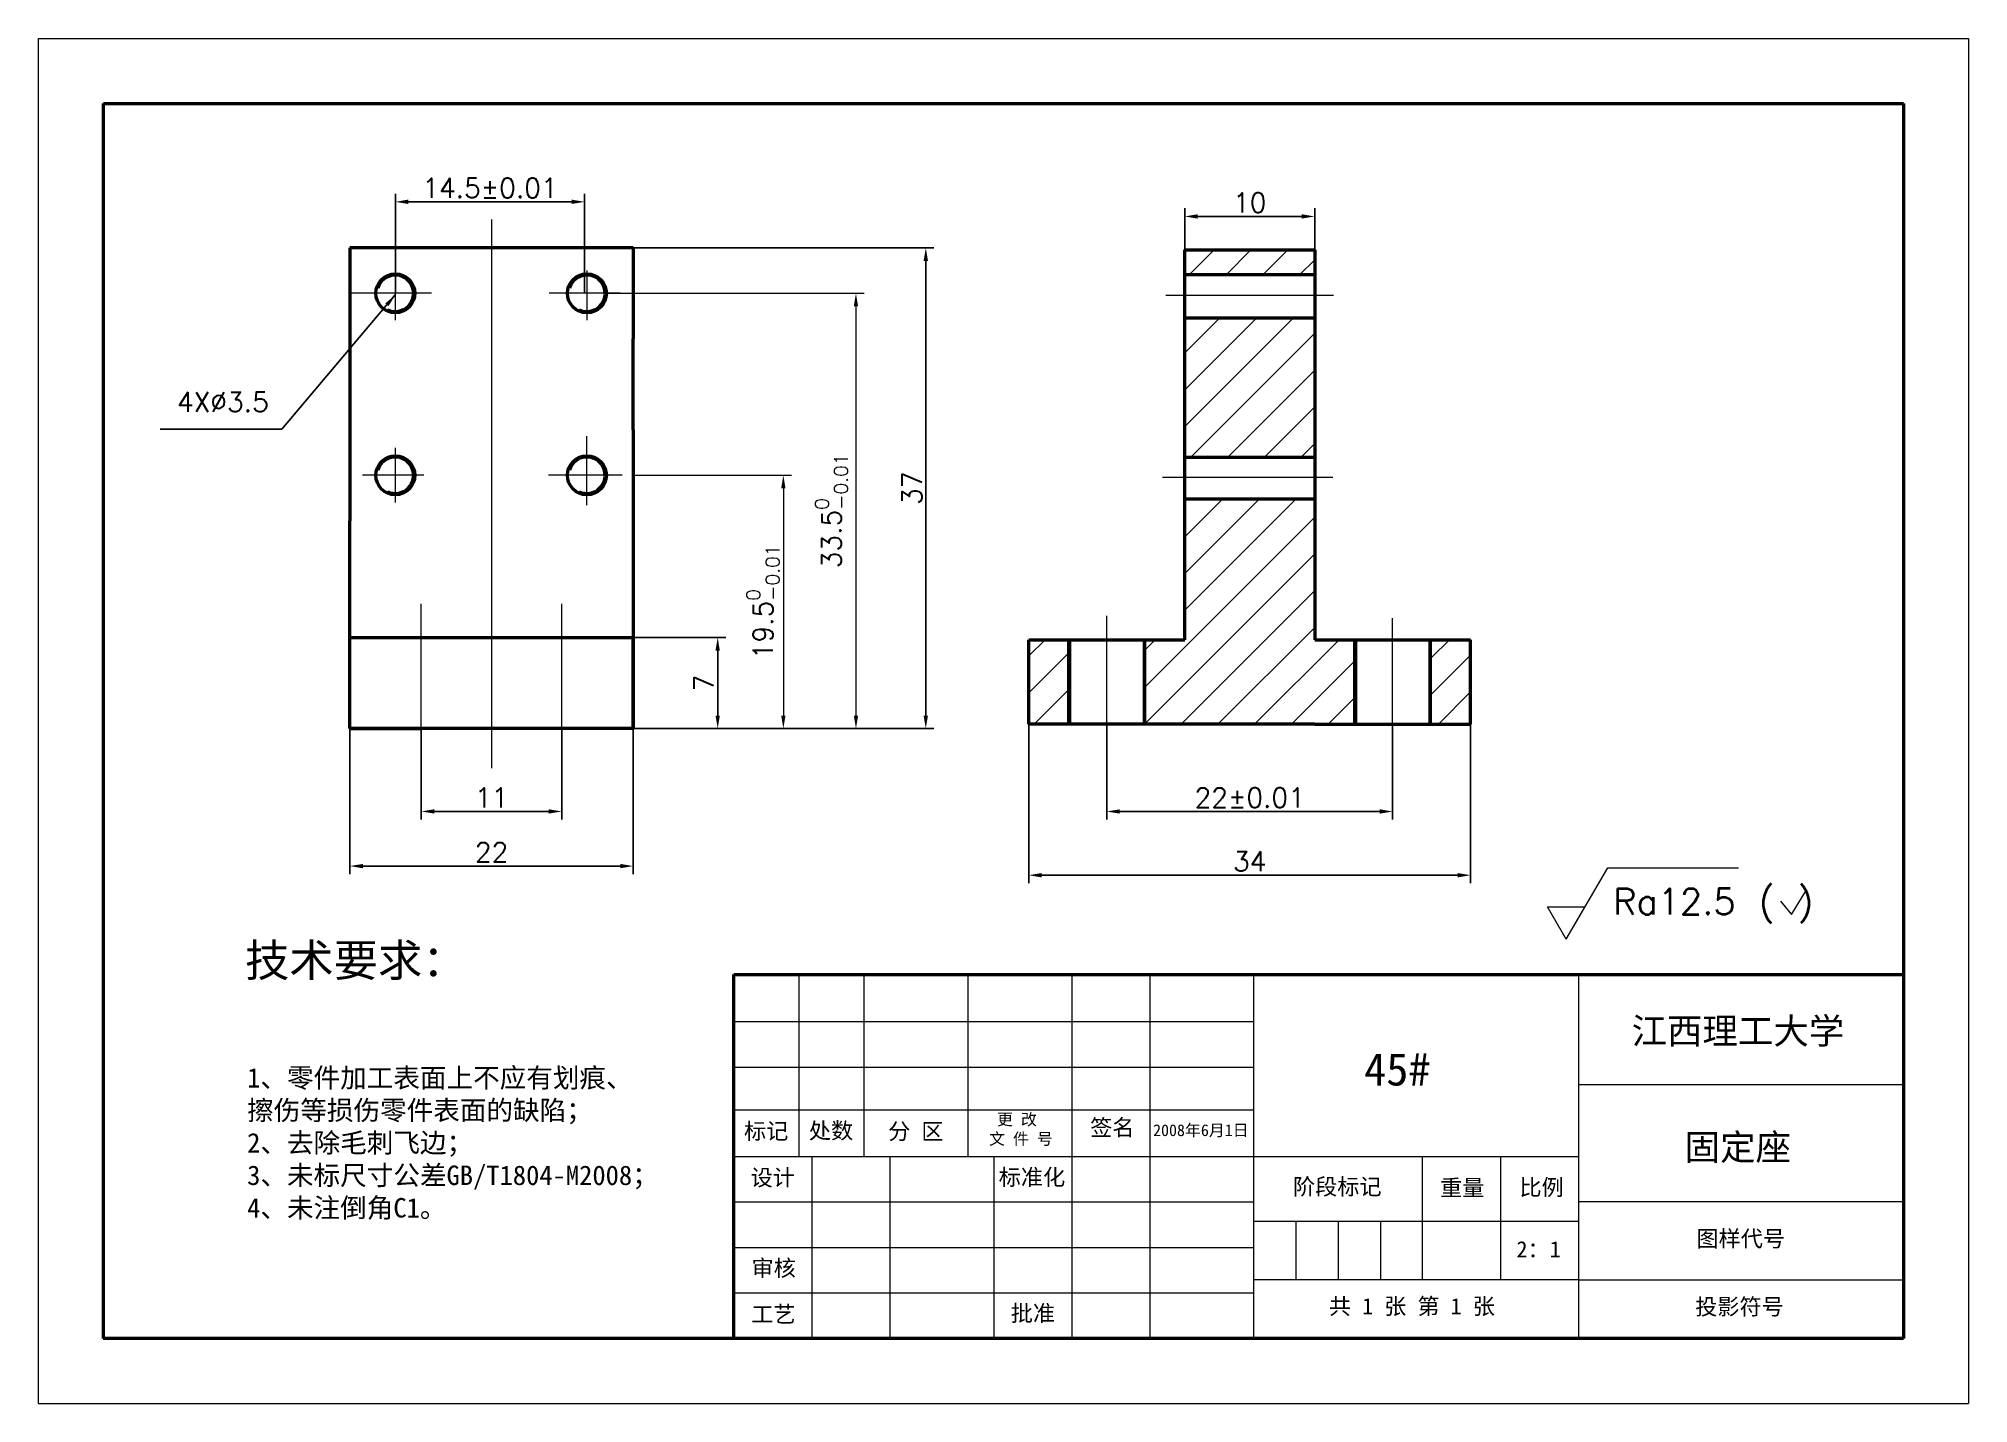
# Model space of a CAD drawing. Header units: millimetres. Extents: x -1505 to 6149, y -3153 to 848.
# Drawn here: x 5083.1 to 5380.1, y -1963.6 to -1753.6 of the extents above; entities that cross this region are included whole.
import ezdxf

# ---------------------------------------------------------------- set-up
doc = ezdxf.new("R2010")
doc.units = ezdxf.units.MM
doc.layers.add('csx', color=7, linetype='Continuous', lineweight=50)
doc.styles.add('2.5', font='simfang.ttf')
doc.styles.get("Standard").update_dxf_attribs({"font": 'txt', "bigfont": 'gbcbig.shx'})
doc.dimstyles.new('gdp ISO-25', dxfattribs={"dimtxt": 3, "dimasz": 2, "dimexe": 1.25, "dimexo": 0, "dimtad": 1, "dimlfac": 0.5, "dimdsep": 46, "dimtxsty": 'Standard', "dimcen": 2.5, "dimadec": 0, "dimazin": 0, "dimtfac": 1, "dimtmove": 0, "dimatfit": 3, "dimfxl": 1, "dimarcsym": 0})
doc.dimstyles.new('ISO-25', dxfattribs={"dimtxt": 2, "dimasz": 2, "dimexe": 1.25, "dimexo": 0, "dimtad": 1, "dimdsep": 46, "dimtxsty": 'Standard', "dimcen": 2.5, "dimadec": 0, "dimazin": 0, "dimtfac": 1, "dimtmove": 0, "dimatfit": 3, "dimfxl": 1, "dimarcsym": 0})

msp = doc.modelspace()

# ---------------------------------------------------------------- texts
at = {"lineweight": 13, "attachment_point": 1}
for s, insert, char_height, width in [('4X%%C3.5', (5104.392, -1808.006), 3, 15.98232), ('Ra12.5 ( )', (5325.417, -1884.373), 4, 35.71604)]:
    msp.add_mtext(s, dxfattribs=dict(at, insert=insert, char_height=char_height, width=width))
at = {"lineweight": 13, "char_height": 3, "attachment_point": 5, "rotation": 90}
for s, insert in [('\\A1;33.5{\\H0.7x;\\S0^ -0.01;}', (5205.116, -1826.271)), ('\\A1;19.5{\\H0.7x;\\S0^ -0.01;}', (5194.578, -1840.271))]:
    msp.add_mtext(s, dxfattribs=dict(at, insert=insert))
at = {"lineweight": 13, "attachment_point": 1, "style": '2.5'}
for s, width, heights, insert, char_height in [('技术要求：', 93.82496, [0], (5114.868, -1892.91), 5), ('   江西理工大学', 50, [0], (5320.097, -1904.283), 4), ('1、零件加工表面上不应有划痕、\\P擦伤等损伤零件表面的缺陷；\\P2、去除毛刺飞边；\\P3、未标尺寸公差GB/T1804-M2008；\\P4、未注倒角C1。', 163.22878, [156.459], (5115.193, -1911.99), 3), ('     45#', 50, [0], (5270.097, -1909.685), 5), ('\\pi1.5643;标记', 10, [0], (5190.097, -1920.435), 2.5), ('\\pi1.5857;处数', 10, [0], (5200.053, -1920.377), 2.5), ('\\pi3.75;分 区', 16, [0], (5210.097, -1920.473), 2.5), (' 更 改        文 件 号', 16, [0], (5229.375, -1918.984), 1.8), ('\\pi2.8143;签名', 12, [0], (5242.116, -1919.9), 2.5), ('\\pi2.746;2008年6月1日', 20.65316, [9.376], (5251.876, -1920.66), 1.8), ('      固定座', 50, [0], (5320.097, -1922.169), 4), ('\\pi2.5857;设计', 12, [0], (5190.097, -1927.592), 2.5), ('\\pi0.76429;标准化', 12, [0], (5230.097, -1927.527), 2.5), ('\\pi6.0429;阶段标记', 26, [0], (5270.097, -1928.993), 2.5), ('\\pi2.6857;重量', 12, [0], (5296.097, -1929.155), 2.5), ('\\pi2.9;比例', 12, [0], (5308.097, -1929.09), 2.5), ('\\pi1.564;2：1', 10, [0], (5308.976, -1938.638), 2.5), ('\\pi18.136;图样代号', 50, [0], (5320.097, -1936.99), 2.5), ('\\pi2.7214;审核', 12, [0], (5190.097, -1941.511), 2.5), ('\\pi2.6786;工艺', 12, [0], (5190.097, -1948.621), 2.5), ('\\pi2.5786;批准', 12, [0], (5230.133, -1948.468), 2.5), ('\\pi11.579;共 1 张 第 1 张', 50, [0], (5270.097, -1947.386), 2.5), ('\\pi17.95;投影符号', 50, [0], (5320.097, -1947.46), 2.5)]:
    msp.add_mtext_dynamic_manual_height_columns(s, width=width, gutter_width=12.5, heights=heights, dxfattribs=dict(at, insert=insert, char_height=char_height))

# ---------------------------------------------------------------- blocks, each defined once
blk = doc.blocks.new('*D171')
at = {"color": 0, "lineweight": -2}
for p, q in [((5174.62, -1845.76), (5188.86, -1845.76)), ((5187.61, -1847.76), (5187.61, -1857.76)), ((5174.62, -1859.76), (5188.86, -1859.76))]:
    blk.add_line(p, q, dxfattribs=at)
at = {"color": 0}
for points in [[(5187.28, -1847.76), (5187.94, -1847.76), (5187.61, -1845.76)], [(5187.28, -1857.76), (5187.94, -1857.76), (5187.61, -1859.76)]]:
    blk.add_solid(points, dxfattribs=at)
at = {"layer": 'Defpoints', "color": 0}
for p in [(5174.62, -1845.76), (5174.62, -1859.76), (5187.61, -1859.76)]:
    blk.add_point(p, dxfattribs=at)
at = {"color": 0, "lineweight": 13, "insert": (5185.49, -1852.76), "char_height": 3, "attachment_point": 5, "rotation": 90}
blk.add_mtext('7', dxfattribs=at)
blk = doc.blocks.new('*D172')
at = {"color": 0, "lineweight": -2}
for p, q in [((5174.62, -1785.79), (5220.89, -1785.79)), ((5219.64, -1787.79), (5219.64, -1857.76)), ((5174.62, -1859.76), (5220.89, -1859.76))]:
    blk.add_line(p, q, dxfattribs=at)
at = {"color": 0}
for points in [[(5219.3, -1787.79), (5219.97, -1787.79), (5219.64, -1785.79)], [(5219.3, -1857.76), (5219.97, -1857.76), (5219.64, -1859.76)]]:
    blk.add_solid(points, dxfattribs=at)
at = {"layer": 'Defpoints', "color": 0}
for p in [(5174.62, -1785.79), (5174.62, -1859.76), (5219.64, -1859.76)]:
    blk.add_point(p, dxfattribs=at)
at = {"color": 0, "lineweight": 13, "insert": (5217.51, -1822.77), "char_height": 3, "attachment_point": 5, "rotation": 90}
blk.add_mtext('37', dxfattribs=at)
blk = doc.blocks.new('*D173')
at = {"color": 0, "lineweight": -2}
for p, q in [((5131, -1859.76), (5131, -1882.17)), ((5174.62, -1859.76), (5174.62, -1882.17)), ((5133, -1880.92), (5172.62, -1880.92))]:
    blk.add_line(p, q, dxfattribs=at)
at = {"color": 0}
for points in [[(5133, -1880.59), (5133, -1881.25), (5131, -1880.92)], [(5172.62, -1880.59), (5172.62, -1881.25), (5174.62, -1880.92)]]:
    blk.add_solid(points, dxfattribs=at)
at = {"layer": 'Defpoints', "color": 0}
for p in [(5131, -1859.76), (5174.62, -1859.76), (5174.62, -1880.92)]:
    blk.add_point(p, dxfattribs=at)
at = {"color": 0, "lineweight": 13, "insert": (5152.81, -1878.79), "char_height": 3, "attachment_point": 5}
blk.add_mtext('22', dxfattribs=at)
blk = doc.blocks.new('*D174')
at = {"color": 0, "lineweight": -2}
for p, q in [((5142, -1859.76), (5142, -1873.76)), ((5163.62, -1859.76), (5163.62, -1873.76)), ((5161.62, -1872.51), (5144, -1872.51))]:
    blk.add_line(p, q, dxfattribs=at)
at = {"color": 0}
for points in [[(5144, -1872.18), (5144, -1872.84), (5142, -1872.51)], [(5161.62, -1872.18), (5161.62, -1872.84), (5163.62, -1872.51)]]:
    blk.add_solid(points, dxfattribs=at)
at = {"layer": 'Defpoints', "color": 0}
for p in [(5142, -1859.76), (5163.62, -1859.76), (5142, -1872.51)]:
    blk.add_point(p, dxfattribs=at)
at = {"color": 0, "lineweight": 13, "insert": (5152.81, -1870.38), "char_height": 3, "attachment_point": 5}
blk.add_mtext('11', dxfattribs=at)
blk = doc.blocks.new('*D175')
at = {"color": 0, "lineweight": -2}
for p, q in [((5138, -1792.79), (5138, -1777.46)), ((5165.13, -1778.71), (5140, -1778.71)), ((5167.13, -1792.79), (5167.13, -1777.46))]:
    blk.add_line(p, q, dxfattribs=at)
at = {"color": 0}
for points in [[(5140, -1778.37), (5140, -1779.04), (5138, -1778.71)], [(5165.13, -1778.37), (5165.13, -1779.04), (5167.13, -1778.71)]]:
    blk.add_solid(points, dxfattribs=at)
at = {"layer": 'Defpoints', "color": 0}
for p in [(5138, -1778.71), (5138, -1792.79), (5167.13, -1792.79)]:
    blk.add_point(p, dxfattribs=at)
at = {"color": 0, "lineweight": 13, "insert": (5152.56, -1776.58), "char_height": 3, "attachment_point": 5}
blk.add_mtext('14.5%%p0.01', dxfattribs=at)
blk = doc.blocks.new('*D176')
at = {"color": 0, "lineweight": -2}
for p, q in [((5247.49, -1859.09), (5247.49, -1873.77)), ((5291.49, -1859.09), (5291.49, -1873.77)), ((5249.49, -1872.52), (5289.49, -1872.52))]:
    blk.add_line(p, q, dxfattribs=at)
at = {"color": 0}
for points in [[(5249.49, -1872.18), (5249.49, -1872.85), (5247.49, -1872.52)], [(5289.49, -1872.18), (5289.49, -1872.85), (5291.49, -1872.52)]]:
    blk.add_solid(points, dxfattribs=at)
at = {"layer": 'Defpoints', "color": 0}
for p in [(5247.49, -1859.09), (5291.49, -1859.09), (5291.49, -1872.52)]:
    blk.add_point(p, dxfattribs=at)
at = {"color": 0, "lineweight": 13, "insert": (5269.49, -1870.39), "char_height": 3, "attachment_point": 5}
blk.add_mtext('22±0.01', dxfattribs=at)
blk = doc.blocks.new('*D177')
at = {"color": 0, "lineweight": -2}
for p, q in [((5235.49, -1859.09), (5235.49, -1883.57)), ((5303.49, -1859.09), (5303.49, -1883.57)), ((5237.49, -1882.32), (5301.49, -1882.32))]:
    blk.add_line(p, q, dxfattribs=at)
at = {"color": 0}
for points in [[(5237.49, -1881.99), (5237.49, -1882.66), (5235.49, -1882.32)], [(5301.49, -1881.99), (5301.49, -1882.66), (5303.49, -1882.32)]]:
    blk.add_solid(points, dxfattribs=at)
at = {"layer": 'Defpoints', "color": 0}
for p in [(5235.49, -1859.09), (5303.49, -1859.09), (5303.49, -1882.32)]:
    blk.add_point(p, dxfattribs=at)
at = {"color": 0, "lineweight": 13, "insert": (5269.49, -1880.2), "char_height": 3, "attachment_point": 5}
blk.add_mtext('34', dxfattribs=at)
blk = doc.blocks.new('*D178')
at = {"color": 0, "lineweight": -2}
for p, q in [((5259.49, -1786.12), (5259.49, -1779.71)), ((5261.49, -1780.96), (5277.49, -1780.96)), ((5279.49, -1786.12), (5279.49, -1779.71))]:
    blk.add_line(p, q, dxfattribs=at)
at = {"color": 0}
for points in [[(5261.49, -1780.62), (5261.49, -1781.29), (5259.49, -1780.96)], [(5277.49, -1780.62), (5277.49, -1781.29), (5279.49, -1780.96)]]:
    blk.add_solid(points, dxfattribs=at)
at = {"layer": 'Defpoints', "color": 0}
for p in [(5279.49, -1780.96), (5259.49, -1786.12), (5279.49, -1786.12)]:
    blk.add_point(p, dxfattribs=at)
at = {"color": 0, "lineweight": 13, "insert": (5269.49, -1778.83), "char_height": 3, "attachment_point": 5}
blk.add_mtext('10', dxfattribs=at)

# ---------------------------------------------------------------- dimensions: what is measured, and where the dimension line sits
at = {"lineweight": 13}
dim = msp.add_linear_dim(base=(5137.997, -1778.708), p1=(5167.132, -1792.786), p2=(5137.997, -1792.786), text='14.5%%p0.01', dimstyle='gdp ISO-25', override={"dimgap": 0.625, "dimtol": 1, "dimlim": 0, "dimtp": 0.01, "dimtm": 0.01}, dxfattribs=at)
dim.commit()
dim.dimension.update_dxf_attribs({"geometry": '*D175', "text_midpoint": (5152.564, -1776.583)})
for base, p1, p2, picture, middle in [((5279.49, -1780.957), (5259.49, -1786.119), (5279.49, -1786.119), '*D178', (5269.49, -1778.832)), ((5303.49, -1882.325), (5235.49, -1859.089), (5303.49, -1859.089), '*D177', (5269.49, -1880.2))]:
    dim = msp.add_linear_dim(base=base, p1=p1, p2=p2, dimstyle='gdp ISO-25', dxfattribs=at)
    dim.commit()
    dim.dimension.update_dxf_attribs({"geometry": picture, "text_midpoint": middle})
dim = msp.add_linear_dim(base=(5219.636, -1859.756), p1=(5174.616, -1785.786), p2=(5174.616, -1859.756), angle=90, text='37', dimstyle='gdp ISO-25', dxfattribs=at)
dim.commit()
dim.dimension.update_dxf_attribs({"geometry": '*D172', "text_midpoint": (5217.511, -1822.771)})
dim = msp.add_linear_dim(base=(5187.611, -1859.756), p1=(5174.616, -1845.756), p2=(5174.616, -1859.756), angle=90, dimstyle='gdp ISO-25', dxfattribs=at)
dim.commit()
dim.dimension.update_dxf_attribs({"geometry": '*D171', "text_midpoint": (5185.486, -1852.756)})
dim = msp.add_linear_dim(base=(5291.49, -1872.515), p1=(5247.49, -1859.089), p2=(5291.49, -1859.089), dimstyle='gdp ISO-25', override={"dimgap": 0.625, "dimtol": 1, "dimlim": 0, "dimtp": 0.01, "dimtm": 0.01}, dxfattribs=at)
dim.commit()
dim.dimension.update_dxf_attribs({"geometry": '*D176', "text_midpoint": (5269.49, -1870.39)})
dim = msp.add_linear_dim(base=(5174.616, -1880.919), p1=(5130.997, -1859.756), p2=(5174.616, -1859.756), text='22', dimstyle='gdp ISO-25', dxfattribs=at)
dim.commit()
dim.dimension.update_dxf_attribs({"geometry": '*D173', "text_midpoint": (5152.806, -1878.794)})
dim = msp.add_linear_dim(base=(5141.997, -1872.51), p1=(5163.616, -1859.756), p2=(5141.997, -1859.756), text='11', dimstyle='gdp ISO-25', dxfattribs=at)
dim.commit()
dim.dimension.update_dxf_attribs({"geometry": '*D174', "text_midpoint": (5152.806, -1872.51), "dimtype": 160})

# ---------------------------------------------------------------- linework, layer by layer
at = {"lineweight": 13}
for p, q in [((5083.097, -1963.594), (5083.097, -1753.594)), ((5083.097, -1753.594), (5380.097, -1753.594)), ((5380.097, -1753.594), (5380.097, -1963.594)), ((5260.237, -1789.901), (5264.02, -1786.119)), ((5265.894, -1789.901), (5269.676, -1786.119)), ((5271.551, -1789.901), (5275.333, -1786.119)), ((5277.208, -1789.901), (5279.49, -1787.619)), ((5279.49, -1790.119), (5279.49, -1796.119)), ((5170.476, -1792.786), (5210.14, -1792.786)), ((5208.89, -1794.786), (5208.89, -1857.756)), ((5259.49, -1801.962), (5264.903, -1796.549)), ((5259.49, -1807.619), (5270.56, -1796.549)), ((5259.49, -1813.276), (5276.217, -1796.549)), ((5260.44, -1817.982), (5279.49, -1798.933)), ((5266.097, -1817.982), (5279.49, -1804.59)), ((5271.754, -1817.982), (5279.49, -1810.246)), ((5167.476, -1825.392), (5167.476, -1814.778)), ((5277.411, -1817.982), (5279.49, -1815.903)), ((5279.49, -1818.319), (5279.49, -1823.919)), ((5174.616, -1820.786), (5198.966, -1820.786)), ((5197.716, -1822.786), (5197.716, -1857.756)), ((5259.49, -1824.59), (5259.689, -1824.39)), ((5259.49, -1830.246), (5265.346, -1824.39)), ((5259.49, -1835.903), (5271.003, -1824.39)), ((5259.49, -1841.56), (5276.66, -1824.39)), ((5253.49, -1853.217), (5279.49, -1827.217)), ((5253.49, -1858.874), (5279.49, -1832.874)), ((5258.931, -1859.089), (5279.49, -1838.531)), ((5264.588, -1859.089), (5279.49, -1844.188)), ((5235.49, -1848.59), (5237.99, -1846.089)), ((5253.49, -1847.56), (5254.961, -1846.089)), ((5270.245, -1859.089), (5283.245, -1846.089)), ((5297.49, -1848.815), (5300.216, -1846.089)), ((5235.49, -1854.246), (5241.49, -1848.246)), ((5241.49, -1848.246), (5241.747, -1847.989)), ((5253.233, -1847.817), (5253.49, -1847.56)), ((5275.902, -1859.089), (5285.49, -1849.501)), ((5285.49, -1849.501), (5285.747, -1849.244)), ((5297.233, -1849.072), (5297.49, -1848.815)), ((5297.49, -1854.472), (5303.49, -1848.472)), ((5253.233, -1853.474), (5253.49, -1853.217)), ((5236.304, -1859.089), (5241.49, -1853.903)), ((5241.49, -1853.903), (5241.747, -1853.646)), ((5281.559, -1859.089), (5285.49, -1855.158)), ((5285.49, -1855.158), (5285.747, -1854.901)), ((5297.233, -1854.729), (5297.49, -1854.472)), ((5298.529, -1859.089), (5303.49, -1854.129)), ((5253.274, -1859.089), (5253.49, -1858.874)), ((5174.616, -1859.756), (5198.966, -1859.756)), ((5174.616, -1859.756), (5210.14, -1859.756)), ((5318.203, -1892.179), (5324.583, -1881.179)), ((5324.583, -1881.179), (5344.715, -1881.179)), ((5352.858, -1888.347), (5355.122, -1884.678)), ((5318.203, -1892.179), (5315.302, -1887.179)), ((5315.302, -1887.179), (5321.103, -1887.179)), ((5351.192, -1886.299), (5352.858, -1888.347)), ((5190.097, -1904.856), (5270.097, -1904.856)), ((5190.097, -1911.877), (5270.097, -1911.877)), ((5190.097, -1918.43), (5270.097, -1918.43)), ((5296.097, -1944.594), (5296.097, -1925.594)), ((5308.097, -1925.594), (5308.097, -1944.594)), ((5190.097, -1932.594), (5270.097, -1932.594)), ((5276.597, -1935.594), (5276.597, -1944.594)), ((5283.097, -1935.594), (5283.097, -1944.594)), ((5289.597, -1935.594), (5289.597, -1944.594)), ((5190.097, -1939.594), (5270.097, -1939.594)), ((5320.097, -1944.594), (5370.097, -1944.594)), ((5190.097, -1946.594), (5270.097, -1946.594)), ((5083.097, -1963.594), (5380.097, -1963.594))]:
    msp.add_line(p, q, dxfattribs=at)
at = {"lineweight": 5}
for p, q in [((5152.806, -1781.407), (5152.806, -1865.845)), ((5137.997, -1789.144), (5137.997, -1796.905)), ((5167.476, -1789.279), (5167.476, -1796.9)), ((5143.582, -1792.786), (5130.997, -1792.786)), ((5172.614, -1792.786), (5161.65, -1792.786)), ((5282.365, -1793.119), (5256.576, -1793.119)), ((5137.997, -1816.549), (5137.997, -1824.961)), ((5142.381, -1820.786), (5132.954, -1820.786)), ((5172.891, -1820.786), (5161.579, -1820.786)), ((5282.259, -1821.119), (5256.045, -1821.119)), ((5141.997, -1862.9), (5141.997, -1840.59)), ((5163.616, -1862.9), (5163.616, -1840.59)), ((5247.49, -1862.504), (5247.49, -1842.432)), ((5291.49, -1862.056), (5291.49, -1842.791)), ((5241.49, -1859.089), (5241.49, -1846.089)), ((5253.49, -1859.089), (5253.49, -1846.089)), ((5285.49, -1859.089), (5285.49, -1846.089)), ((5297.49, -1859.089), (5297.49, -1846.089))]:
    msp.add_line(p, q, dxfattribs=at)
at = {"lineweight": 50}
for p, q in [((5130.997, -1785.786), (5130.997, -1827.786)), ((5174.616, -1785.786), (5130.997, -1785.786)), ((5174.616, -1785.786), (5174.616, -1799.786)), ((5259.49, -1846.089), (5259.49, -1786.119)), ((5259.49, -1786.119), (5279.49, -1786.119)), ((5279.49, -1786.119), (5279.49, -1846.089)), ((5259.49, -1789.901), (5279.49, -1789.901)), ((5259.49, -1796.549), (5279.49, -1796.549)), ((5174.616, -1813.786), (5174.616, -1799.786)), ((5174.616, -1813.786), (5174.616, -1827.786)), ((5259.49, -1817.982), (5279.49, -1817.982)), ((5259.49, -1824.39), (5279.49, -1824.39)), ((5130.997, -1859.756), (5130.997, -1827.786)), ((5174.616, -1827.786), (5174.616, -1859.756)), ((5130.997, -1845.756), (5174.616, -1845.756)), ((5174.616, -1859.756), (5174.616, -1845.756)), ((5174.616, -1859.756), (5174.616, -1845.756)), ((5235.49, -1846.089), (5259.49, -1846.089)), ((5235.49, -1859.089), (5235.49, -1846.089)), ((5241.747, -1846.089), (5241.747, -1859.089)), ((5253.233, -1846.089), (5253.233, -1859.089)), ((5279.49, -1846.089), (5303.49, -1846.089)), ((5285.747, -1846.089), (5285.747, -1859.089)), ((5297.233, -1846.089), (5297.233, -1859.089)), ((5303.49, -1859.089), (5303.49, -1846.089)), ((5259.49, -1859.089), (5235.49, -1859.089)), ((5279.49, -1859.089), (5259.49, -1859.089)), ((5279.49, -1859.089), (5303.49, -1859.089)), ((5174.616, -1859.756), (5130.997, -1859.756)), ((5130.997, -1859.756), (5141.997, -1859.756))]:
    msp.add_line(p, q, dxfattribs=at)
for centre in [(5137.997, -1792.786), (5167.476, -1792.786), (5137.997, -1820.786), (5167.476, -1820.786)]:
    msp.add_circle(centre, 3, dxfattribs=at)
for centre in [(5137.997, -1792.786), (5167.476, -1792.786), (5137.997, -1820.786), (5167.476, -1820.786)]:
    msp.add_arc(centre, 2.8, 244.47802, 163.37957, dxfattribs=at)
at = {"lineweight": 13}
for points in [[(5208.557, -1794.786), (5209.223, -1794.786), (5208.89, -1792.786)], [(5197.383, -1822.786), (5198.049, -1822.786), (5197.716, -1820.786)], [(5197.383, -1857.756), (5198.049, -1857.756), (5197.716, -1859.756)], [(5208.557, -1857.756), (5209.223, -1857.756), (5208.89, -1859.756)]]:
    msp.add_solid(points, dxfattribs=at)
at = {"layer": 'csx', "lineweight": 50}
for p, q in [((5093.097, -1763.594), (5370.097, -1763.594)), ((5093.097, -1953.594), (5093.097, -1763.594)), ((5370.097, -1763.594), (5370.097, -1953.594)), ((5190.097, -1897.594), (5370.097, -1897.594)), ((5190.097, -1953.594), (5190.097, -1897.594)), ((5370.097, -1953.594), (5093.051, -1953.594))]:
    msp.add_line(p, q, dxfattribs=at)
at = {"layer": 'csx', "lineweight": 13}
for p, q in [((5200.097, -1897.594), (5200.097, -1925.594)), ((5210.097, -1897.594), (5210.097, -1925.594)), ((5226.097, -1897.594), (5226.097, -1925.594)), ((5242.097, -1897.594), (5242.097, -1925.594)), ((5254.097, -1897.594), (5254.097, -1925.594)), ((5270.097, -1897.594), (5270.097, -1953.594)), ((5320.097, -1897.594), (5320.097, -1953.594)), ((5370.097, -1914.594), (5320.097, -1914.594)), ((5190.097, -1925.594), (5320.097, -1925.594)), ((5202.097, -1925.594), (5202.097, -1953.594)), ((5214.097, -1925.594), (5214.097, -1953.594)), ((5230.097, -1925.594), (5230.097, -1953.594)), ((5242.097, -1925.594), (5242.097, -1953.594)), ((5254.097, -1925.594), (5254.097, -1953.594)), ((5370.097, -1932.594), (5320.097, -1932.594)), ((5320.097, -1935.594), (5270.097, -1935.594)), ((5320.097, -1944.594), (5270.097, -1944.594))]:
    msp.add_line(p, q, dxfattribs=at)

msp.set_redraw_order([(e.dxf.handle, doc.entitydb.next_handle()) for e in msp.query("TEXT MTEXT ATTDEF DIMENSION ARC_DIMENSION")])  # texts and dimensions are drawn at this point

# ---------------------------------------------------------------- leaders
at = {"lineweight": 13}
msp.add_leader([(5137.997, -1793.024), (5120.516, -1813.691), (5101.811, -1813.691)], dimstyle='ISO-25', override={"dimgap": 0.625, "dimtad": 0}, dxfattribs=at)

doc.saveas('drawing.dxf')
